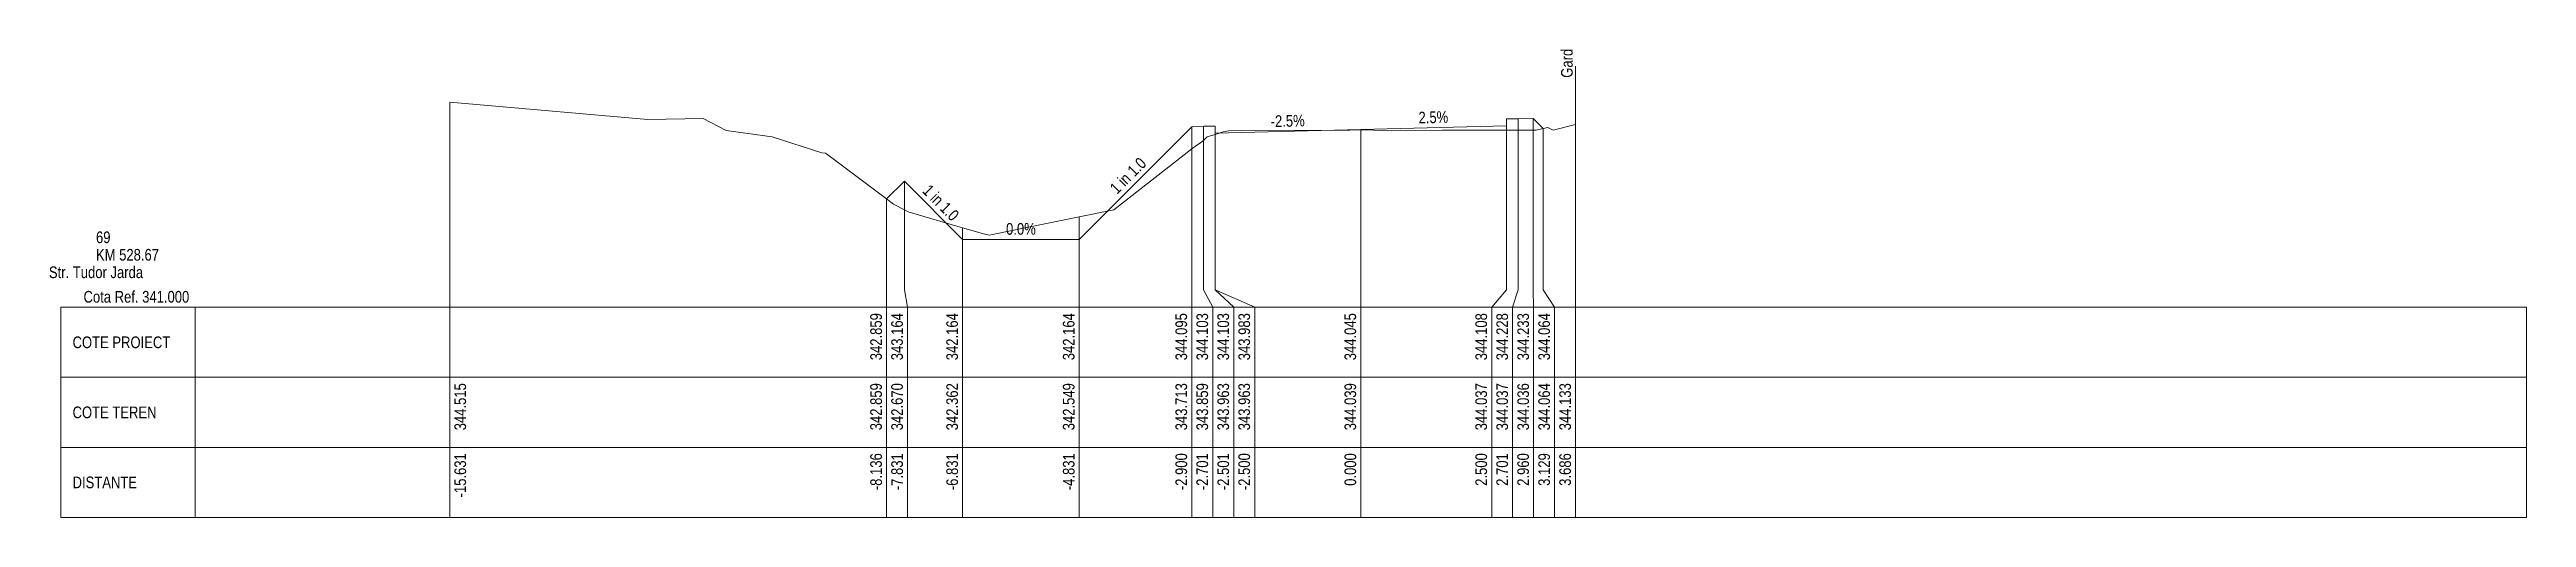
# Model space of a CAD drawing. Extents: x 1 to 634, y 0 to 594.
# Drawn here: x 43.5 to 86, y 58.6 to 66.62 of the extents above; entities that cross this region are included whole.
import ezdxf
from ezdxf.enums import TextEntityAlignment as Align

# ---------------------------------------------------------------- set-up
doc = ezdxf.new("R2010")
doc.units = 0
doc.header["$MEASUREMENT"] = 0
doc.layers.add('ARD-No Plot', color=1, linetype='Continuous', lineweight=0, plot=False)
for name, color, linetype, lineweight in [('DESIGN-TEXT', 7, 'Continuous', 0), ('EXISTING-TEXT', 7, 'Continuous', 0), ('LINES', 7, 'Continuous', 0), ('Text', 7, 'Continuous', 0), ('X-RL', 7, 'Continuous', 0), ('XPLOT-DESIGN', 5, 'Continuous', 0), ('XPLOT-EXISTING', 3, 'Continuous', 0), ('XPLOT-GRADE', 7, 'Continuous', 0), ('XPLOT-KM', 7, 'Continuous', 0), ('XPLOT-TITLE', 7, 'Continuous', 0)]:
    doc.layers.add(name, color=color, linetype=linetype, lineweight=lineweight)
doc.styles.add('$0$$0$Arial', font='arial.ttf', dxfattribs={"width": 0.8})

msp = doc.modelspace()

# ---------------------------------------------------------------- texts
at = {"layer": 'ARD-No Plot', "style": '$0$$0$Arial', "width": 0.8}
msp.add_text('Str. Tudor Jarda', height=0.2, dxfattribs=at).set_placement((44.3, 62.7), align=Align.CENTER)
at = {"layer": 'DESIGN-TEXT', "style": '$0$$0$Arial', "width": 0.8}
for s, p in [('342.859', (57.784, 62.1)), ('343.164', (58.144, 62.1)), ('342.164', (59.089, 62.1)), ('342.164', (61.089, 62.1)), ('344.095', (63.02, 62.1)), ('344.103', (63.38, 62.1)), ('344.103', (63.74, 62.1)), ('343.983', (64.1, 62.1)), ('344.045', (65.92, 62.1)), ('344.108', (68.166, 62.1)), ('344.228', (68.526, 62.1)), ('344.233', (68.886, 62.1)), ('344.064', (69.246, 62.1))]:
    msp.add_text(s, height=0.2, rotation=90, dxfattribs=at).set_placement(p, align=Align.RIGHT)
at = {"layer": 'EXISTING-TEXT', "style": '$0$$0$Arial', "width": 0.8}
for s, p in [('344.515', (50.649, 60.9)), ('342.859', (57.784, 60.9)), ('342.670', (58.144, 60.9)), ('342.362', (59.089, 60.9)), ('342.549', (61.089, 60.9)), ('343.713', (63.02, 60.9)), ('343.859', (63.38, 60.9)), ('343.963', (63.74, 60.9)), ('343.963', (64.1, 60.9)), ('344.039', (65.92, 60.9)), ('344.039', (65.92, 60.9)), ('344.037', (68.166, 60.9)), ('344.037', (68.526, 60.9)), ('344.036', (68.886, 60.9)), ('344.064', (69.246, 60.9)), ('344.133', (69.606, 60.9))]:
    msp.add_text(s, height=0.2, rotation=90, dxfattribs=at).set_placement(p, align=Align.RIGHT)
at = {"layer": 'Text', "style": '$0$$0$Arial', "width": 0.8}
msp.add_text('Gard', height=0.2, rotation=90, dxfattribs=at).set_placement((69.636, 66.133))
for s, p in [('-15.631', (50.649, 59.7)), ('-15.631', (50.649, 59.7)), ('-8.136', (57.784, 59.7)), ('-8.136', (57.784, 59.7)), ('-8.136', (57.784, 59.7)), ('-7.831', (58.144, 59.7)), ('-7.831', (58.144, 59.7)), ('-7.831', (58.144, 59.7)), ('-6.831', (59.089, 59.7)), ('-6.831', (59.089, 59.7)), ('-6.831', (59.089, 59.7)), ('-4.831', (61.089, 59.7)), ('-4.831', (61.089, 59.7)), ('-4.831', (61.089, 59.7)), ('-2.900', (63.02, 59.7)), ('-2.900', (63.02, 59.7)), ('-2.900', (63.02, 59.7)), ('-2.701', (63.38, 59.7)), ('-2.701', (63.38, 59.7)), ('-2.701', (63.38, 59.7)), ('-2.501', (63.74, 59.7)), ('-2.501', (63.74, 59.7)), ('-2.501', (63.74, 59.7)), ('-2.500', (64.1, 59.7)), ('-2.500', (64.1, 59.7)), ('-2.500', (64.1, 59.7)), ('0.000', (65.92, 59.7)), ('0.000', (65.92, 59.7)), ('0.000', (65.92, 59.7)), ('2.500', (68.166, 59.7)), ('2.500', (68.166, 59.7)), ('2.500', (68.166, 59.7)), ('2.701', (68.526, 59.7)), ('2.701', (68.526, 59.7)), ('2.701', (68.526, 59.7)), ('2.960', (68.886, 59.7)), ('2.960', (68.886, 59.7)), ('2.960', (68.886, 59.7)), ('3.129', (69.246, 59.7)), ('3.129', (69.246, 59.7)), ('3.129', (69.246, 59.7)), ('3.686', (69.606, 59.7)), ('3.686', (69.606, 59.7))]:
    msp.add_text(s, height=0.2, rotation=90, dxfattribs=at).set_placement(p, align=Align.RIGHT)
at = {"layer": 'X-RL', "style": '$0$$0$Arial', "width": 0.8}
msp.add_text('Cota Ref. 341.000', height=0.2, dxfattribs=at).set_placement((45.9, 62.28), align=Align.RIGHT)
at = {"layer": 'XPLOT-GRADE', "style": '$0$$0$Arial', "width": 0.8}
for s, rotation, p in [('-2.5%', 1.4321, (64.748, 65.294)), ('2.5%', 1.4321, (67.248, 65.356)), ('1 in 1.0', 45, (62.078, 64.386)), ('1 in 1.0', 315, (58.726, 63.921)), ('0.0%', 0, (60.169, 63.444))]:
    msp.add_text(s, height=0.2, rotation=rotation, dxfattribs=at).set_placement(p, align=Align.CENTER)
at = {"layer": 'XPLOT-KM', "style": '$0$$0$Arial', "width": 0.8}
for s, p in [('69', (44.3, 63.3)), ('KM 528.67', (44.3, 63))]:
    msp.add_text(s, height=0.2, dxfattribs=at).set_placement(p)
at = {"layer": 'XPLOT-TITLE', "style": '$0$$0$Arial', "width": 0.8}
for s, p in [('COTE PROIECT', (43.898, 61.5)), ('COTE TEREN', (43.898, 60.3)), ('DISTANTE', (43.898, 59.1))]:
    msp.add_text(s, height=0.2, dxfattribs=at).set_placement(p)

# ---------------------------------------------------------------- linework, layer by layer
at = {"layer": 'LINES'}
for p, q in [((69.686, 66.333), (69.686, 64.333)), ((50.369, 62.5), (50.369, 65.715)), ((50.369, 62.5), (50.369, 65.715)), ((63.1, 62.5), (63.1, 65.295)), ((63.1, 62.5), (63.1, 65.295)), ((63.1, 62.5), (63.1, 65.295)), ((63.299, 62.5), (63.299, 65.303)), ((63.299, 62.5), (63.299, 65.303)), ((63.299, 62.5), (63.299, 65.303)), ((63.499, 62.5), (63.499, 65.303)), ((63.499, 62.5), (63.499, 65.303)), ((63.499, 62.5), (63.499, 65.303)), ((63.5, 62.5), (63.5, 65.183)), ((63.5, 62.5), (63.5, 65.183)), ((63.5, 62.5), (63.5, 65.183)), ((66, 62.5), (66, 65.245)), ((66, 62.5), (66, 65.245)), ((66, 62.5), (66, 65.245)), ((68.5, 62.5), (68.5, 65.308)), ((68.5, 62.5), (68.5, 65.308)), ((68.5, 62.5), (68.5, 65.308)), ((68.701, 62.5), (68.701, 65.428)), ((68.701, 62.5), (68.701, 65.428)), ((68.701, 62.5), (68.701, 65.428)), ((68.96, 62.5), (68.96, 65.433)), ((68.96, 62.5), (68.96, 65.433)), ((68.96, 62.5), (68.96, 65.433)), ((69.129, 62.5), (69.129, 65.264)), ((69.129, 62.5), (69.129, 65.264)), ((69.129, 62.5), (69.129, 65.264)), ((69.686, 62.5), (69.686, 65.333)), ((69.686, 62.5), (69.686, 65.333)), ((58.169, 62.5), (58.169, 64.364)), ((58.169, 62.5), (58.169, 64.364)), ((58.169, 62.5), (58.169, 64.364)), ((57.864, 62.5), (57.864, 64.059)), ((57.864, 62.5), (57.864, 64.059)), ((57.864, 62.5), (57.864, 64.059)), ((61.169, 62.5), (61.169, 63.749)), ((61.169, 62.5), (61.169, 63.749)), ((61.169, 62.5), (61.169, 63.749)), ((59.169, 62.5), (59.169, 63.562)), ((59.169, 62.5), (59.169, 63.562)), ((59.169, 62.5), (59.169, 63.562)), ((50.369, 62.2), (50.369, 62.5)), ((50.369, 62.2), (50.369, 62.5)), ((57.864, 62.2), (57.864, 62.5)), ((57.864, 62.2), (57.864, 62.5)), ((57.864, 62.2), (57.864, 62.5)), ((58.224, 62.2), (58.169, 62.5)), ((58.224, 62.2), (58.169, 62.5)), ((58.224, 62.2), (58.169, 62.5)), ((59.169, 62.2), (59.169, 62.5)), ((59.169, 62.2), (59.169, 62.5)), ((59.169, 62.2), (59.169, 62.5)), ((61.169, 62.2), (61.169, 62.5)), ((61.169, 62.2), (61.169, 62.5)), ((61.169, 62.2), (61.169, 62.5)), ((63.1, 62.2), (63.1, 62.5)), ((63.1, 62.2), (63.1, 62.5)), ((63.1, 62.2), (63.1, 62.5)), ((63.46, 62.2), (63.299, 62.5)), ((63.46, 62.2), (63.299, 62.5)), ((63.46, 62.2), (63.299, 62.5)), ((63.82, 62.2), (63.499, 62.5)), ((63.82, 62.2), (63.499, 62.5)), ((63.82, 62.2), (63.499, 62.5)), ((64.18, 62.2), (63.5, 62.5)), ((64.18, 62.2), (63.5, 62.5)), ((64.18, 62.2), (63.5, 62.5)), ((66, 62.2), (66, 62.5)), ((66, 62.2), (66, 62.5)), ((66, 62.2), (66, 62.5)), ((68.246, 62.2), (68.5, 62.5)), ((68.246, 62.2), (68.5, 62.5)), ((68.246, 62.2), (68.5, 62.5)), ((68.606, 62.2), (68.701, 62.5)), ((68.606, 62.2), (68.701, 62.5)), ((68.606, 62.2), (68.701, 62.5)), ((68.966, 62.2), (68.96, 62.5)), ((68.966, 62.2), (68.96, 62.5)), ((68.966, 62.2), (68.96, 62.5)), ((69.326, 62.2), (69.129, 62.5)), ((69.326, 62.2), (69.129, 62.5)), ((69.326, 62.2), (69.129, 62.5)), ((69.686, 62.2), (69.686, 62.5)), ((69.686, 62.2), (69.686, 62.5)), ((43.698, 61), (43.698, 62.2)), ((43.698, 62.2), (46, 62.2)), ((46, 58.6), (46, 62.2)), ((46, 62.2), (86, 62.2)), ((50.369, 58.6), (50.369, 62.2)), ((50.369, 58.6), (50.369, 62.2)), ((57.864, 58.6), (57.864, 62.2)), ((57.864, 58.6), (57.864, 62.2)), ((57.864, 58.6), (57.864, 62.2)), ((58.224, 58.6), (58.224, 62.2)), ((58.224, 58.6), (58.224, 62.2)), ((58.224, 58.6), (58.224, 62.2)), ((59.169, 58.6), (59.169, 62.2)), ((59.169, 58.6), (59.169, 62.2)), ((59.169, 58.6), (59.169, 62.2)), ((61.169, 58.6), (61.169, 62.2)), ((61.169, 58.6), (61.169, 62.2)), ((61.169, 58.6), (61.169, 62.2)), ((63.1, 58.6), (63.1, 62.2)), ((63.1, 58.6), (63.1, 62.2)), ((63.1, 58.6), (63.1, 62.2)), ((63.46, 58.6), (63.46, 62.2)), ((63.46, 58.6), (63.46, 62.2)), ((63.46, 58.6), (63.46, 62.2)), ((63.82, 58.6), (63.82, 62.2)), ((63.82, 58.6), (63.82, 62.2)), ((63.82, 58.6), (63.82, 62.2)), ((64.18, 58.6), (64.18, 62.2)), ((64.18, 58.6), (64.18, 62.2)), ((64.18, 58.6), (64.18, 62.2)), ((66, 58.6), (66, 62.2)), ((66, 58.6), (66, 62.2)), ((66, 58.6), (66, 62.2)), ((68.246, 58.6), (68.246, 62.2)), ((68.246, 58.6), (68.246, 62.2)), ((68.246, 58.6), (68.246, 62.2)), ((68.606, 58.6), (68.606, 62.2)), ((68.606, 58.6), (68.606, 62.2)), ((68.606, 58.6), (68.606, 62.2)), ((68.966, 58.6), (68.966, 62.2)), ((68.966, 58.6), (68.966, 62.2)), ((68.966, 58.6), (68.966, 62.2)), ((69.326, 58.6), (69.326, 62.2)), ((69.326, 58.6), (69.326, 62.2)), ((69.326, 58.6), (69.326, 62.2)), ((69.686, 58.6), (69.686, 62.2)), ((69.686, 58.6), (69.686, 62.2)), ((86, 58.6), (86, 62.2)), ((43.698, 59.8), (43.698, 61)), ((43.698, 61), (46, 61)), ((46, 61), (43.698, 61)), ((46, 61), (86, 61)), ((43.698, 58.6), (43.698, 59.8)), ((43.698, 59.8), (46, 59.8)), ((46, 59.8), (43.698, 59.8)), ((46, 59.8), (86, 59.8)), ((46, 58.6), (43.698, 58.6)), ((46, 58.6), (86, 58.6))]:
    msp.add_line(p, q, dxfattribs=at)
at = {"layer": 'XPLOT-DESIGN'}
for p, q in [((61.169, 63.364), (63.1, 65.295)), ((63.1, 65.295), (63.299, 65.303)), ((63.299, 65.303), (63.499, 65.303)), ((63.499, 65.303), (63.5, 65.183)), ((63.5, 65.183), (66, 65.245)), ((66, 65.245), (68.5, 65.308)), ((68.5, 65.308), (68.501, 65.428)), ((68.501, 65.428), (68.701, 65.428)), ((68.701, 65.428), (68.96, 65.433)), ((68.96, 65.433), (69.129, 65.264)), ((57.864, 64.059), (58.169, 64.364)), ((58.169, 64.364), (59.169, 63.364)), ((59.169, 63.364), (61.169, 63.364))]:
    msp.add_line(p, q, dxfattribs=at)
at = {"layer": 'XPLOT-EXISTING'}
for p, q in [((50.369, 65.715), (53.768, 65.416)), ((53.768, 65.416), (54.717, 65.434)), ((54.717, 65.434), (55.111, 65.228)), ((55.111, 65.228), (55.9, 65.119)), ((55.9, 65.119), (56.753, 64.845)), ((63.252, 65.017), (63.299, 65.059)), ((63.299, 65.059), (63.365, 65.119)), ((63.365, 65.119), (63.499, 65.163)), ((63.499, 65.163), (63.5, 65.163)), ((63.5, 65.163), (63.638, 65.208)), ((63.638, 65.208), (63.735, 65.221)), ((63.735, 65.221), (65.813, 65.233)), ((65.813, 65.233), (66, 65.239)), ((66, 65.239), (66.066, 65.241)), ((66, 65.239), (66, 65.239)), ((66.066, 65.241), (66.521, 65.223)), ((66.521, 65.223), (67.396, 65.237)), ((67.396, 65.237), (68.5, 65.237)), ((68.5, 65.237), (68.701, 65.237)), ((68.701, 65.237), (68.96, 65.236)), ((68.96, 65.236), (69.012, 65.236)), ((69.012, 65.236), (69.129, 65.264)), ((69.129, 65.264), (69.209, 65.282)), ((69.209, 65.282), (69.301, 65.236)), ((69.301, 65.236), (69.686, 65.333)), ((56.753, 64.845), (56.819, 64.839)), ((56.819, 64.839), (56.834, 64.827)), ((56.834, 64.827), (56.855, 64.814)), ((56.855, 64.814), (57.864, 64.059)), ((61.761, 63.868), (63.1, 64.913)), ((63.1, 64.913), (63.186, 64.98)), ((63.186, 64.98), (63.252, 65.017)), ((57.864, 64.059), (57.984, 63.968)), ((57.984, 63.968), (58.169, 63.87)), ((58.169, 63.87), (58.234, 63.836)), ((58.234, 63.836), (59.169, 63.562)), ((59.682, 63.448), (61.169, 63.749)), ((61.169, 63.749), (61.761, 63.868)), ((59.169, 63.562), (59.549, 63.451)), ((59.549, 63.451), (59.629, 63.437)), ((59.629, 63.437), (59.682, 63.448))]:
    msp.add_line(p, q, dxfattribs=at)

msp.set_redraw_order([(e.dxf.handle, doc.entitydb.next_handle()) for e in msp.query("TEXT MTEXT ATTDEF DIMENSION ARC_DIMENSION")])  # texts and dimensions are drawn at this point

doc.saveas('drawing.dxf')
